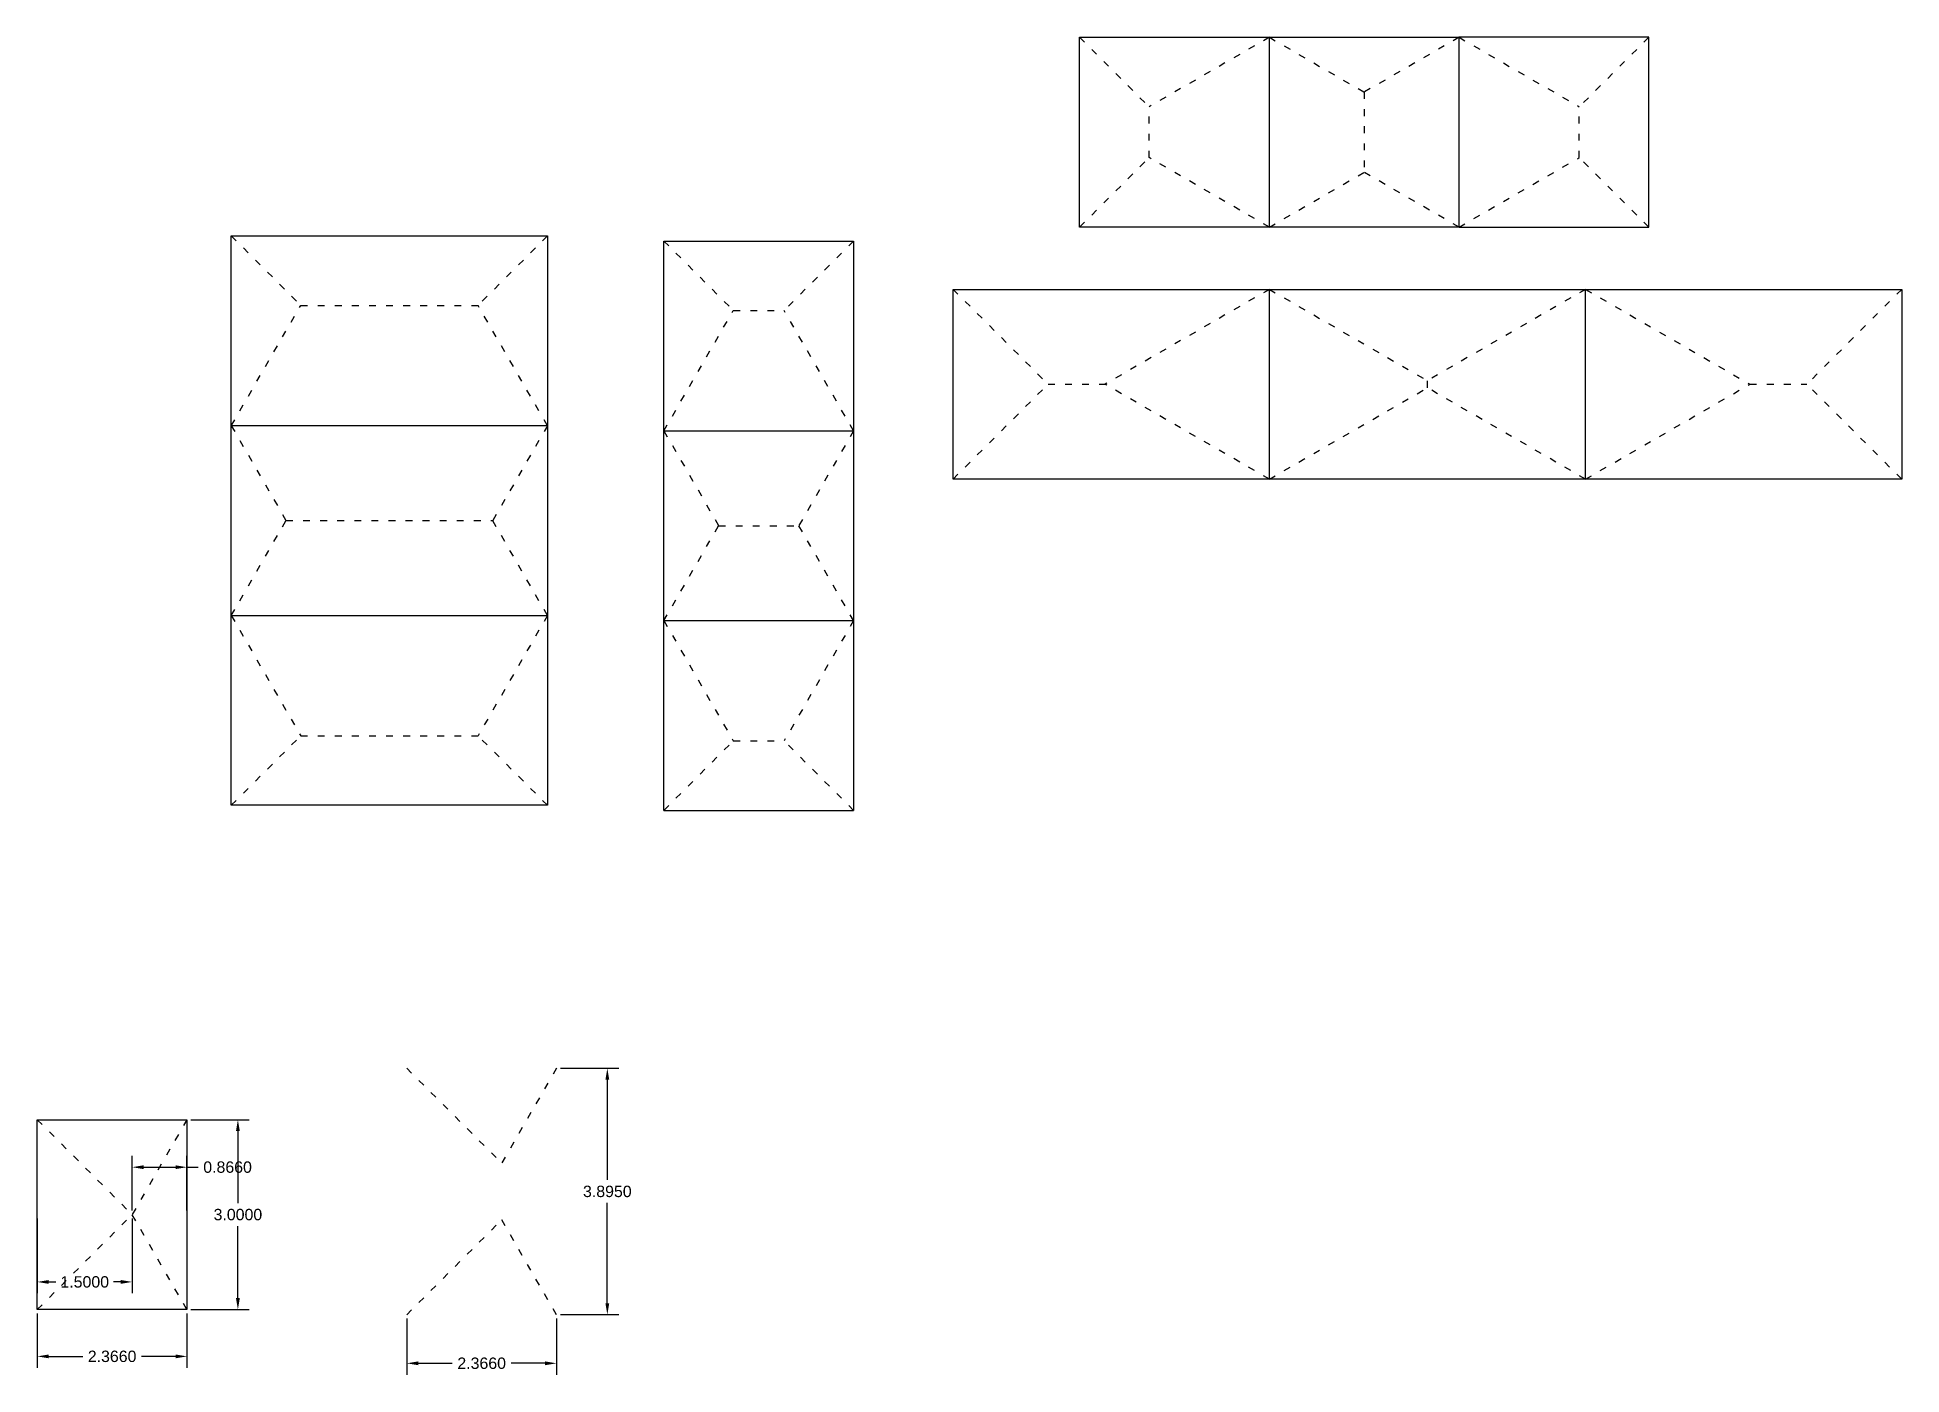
# Model space of a CAD drawing. Header units: inches. Extents: x 21.8 to 101.4, y 10.5 to 42.1.
# Drawn here: x 71.94 to 101.42, y 16.55 to 37.69 of the extents above; entities that cross this region are included whole.
import ezdxf

# ---------------------------------------------------------------- set-up
doc = ezdxf.new("R2010")
doc.units = ezdxf.units.IN
doc.header["$MEASUREMENT"] = 0
doc.linetypes.add('ACAD_ISO03W100', pattern=[30, 12, -18])
doc.layers.add('cortes trib', color=1, linetype='ACAD_ISO03W100')
doc.layers.add('temp', color=4, linetype='ACAD_ISO03W100')
doc.styles.get("Standard").update_dxf_attribs({"font": 'arial.ttf'})
doc.dimstyles.get("Standard").update_dxf_attribs({"dimtxt": 0.18, "dimasz": 0.18, "dimexe": 0.18, "dimexo": 0.0625, "dimgap": 0.09, "dimtad": 0, "dimtih": 1, "dimtoh": 1, "dimdec": 4, "dimzin": 0, "dimdsep": 46, "dimtxsty": 'Standard', "dimcen": 0.09, "dimadec": 0, "dimazin": 0, "dimtfac": 1, "dimtdec": 4, "dimtofl": 0, "dimtmove": 0, "dimatfit": 3, "dimfxl": 1, "dimtolj": 1, "dimtzin": 0, "dimarcsym": 0})

msp = doc.modelspace()

# ---------------------------------------------------------------- blocks, each defined once
blk = doc.blocks.new('*D8')
at = {"layer": 'Defpoints', "color": 0}
for p in [(74.306, 20.577), (74.306, 17.577), (75.112, 17.577)]:
    blk.add_point(p, dxfattribs=at)
at = {"layer": 'temp', "color": 0, "lineweight": -2, "transparency": 16777216}
for p, q in [((74.368, 20.577), (75.292, 20.577)), ((75.112, 20.397), (75.112, 19.259)), ((75.112, 17.757), (75.112, 18.895)), ((74.368, 17.577), (75.292, 17.577))]:
    blk.add_line(p, q, dxfattribs=at)
at = {"layer": 'temp', "color": 0, "transparency": 16777216}
for points in [[(75.082, 20.397), (75.142, 20.397), (75.112, 20.577)], [(75.082, 17.757), (75.142, 17.757), (75.112, 17.577)]]:
    blk.add_solid(points, dxfattribs=at)
at = {"layer": 'temp', "color": 0, "transparency": 16777216, "insert": (75.112, 19.077), "char_height": 0.18, "attachment_point": 5}
blk.add_mtext('\\A1;3.0000', dxfattribs=at)
blk = doc.blocks.new('*D9')
at = {"layer": 'Defpoints', "color": 0}
for p in [(71.94, 17.577), (74.306, 17.577), (74.306, 16.836)]:
    blk.add_point(p, dxfattribs=at)
at = {"layer": 'temp', "color": 0, "lineweight": -2, "transparency": 16777216}
for p, q in [((71.94, 17.515), (71.94, 16.656)), ((74.306, 17.515), (74.306, 16.656)), ((72.12, 16.836), (72.658, 16.836)), ((74.126, 16.836), (73.588, 16.836))]:
    blk.add_line(p, q, dxfattribs=at)
at = {"layer": 'temp', "color": 0, "transparency": 16777216}
for points in [[(72.12, 16.866), (72.12, 16.806), (71.94, 16.836)], [(74.126, 16.866), (74.126, 16.806), (74.306, 16.836)]]:
    blk.add_solid(points, dxfattribs=at)
at = {"layer": 'temp', "color": 0, "transparency": 16777216, "insert": (73.123, 16.836), "char_height": 0.18, "attachment_point": 5}
blk.add_mtext('\\A1;2.3660', dxfattribs=at)
blk = doc.blocks.new('*D10')
at = {"layer": 'Defpoints', "color": 0}
for p in [(71.94, 19.077), (73.44, 19.077), (71.94, 18.013)]:
    blk.add_point(p, dxfattribs=at)
at = {"layer": 'temp', "color": 0, "lineweight": -2, "transparency": 16777216}
for p, q in [((71.94, 19.015), (71.94, 17.833)), ((73.44, 19.015), (73.44, 17.833)), ((72.12, 18.013), (72.235, 18.013)), ((73.26, 18.013), (73.145, 18.013))]:
    blk.add_line(p, q, dxfattribs=at)
at = {"layer": 'temp', "color": 0, "transparency": 16777216}
for points in [[(72.12, 18.043), (72.12, 17.983), (71.94, 18.013)], [(73.26, 18.043), (73.26, 17.983), (73.44, 18.013)]]:
    blk.add_solid(points, dxfattribs=at)
at = {"layer": 'temp', "color": 0, "transparency": 16777216, "insert": (72.69, 18.013), "char_height": 0.18, "attachment_point": 5}
blk.add_mtext('\\A1;1.5000', dxfattribs=at)
blk = doc.blocks.new('*D11')
at = {"layer": 'Defpoints', "color": 0}
for p in [(74.306, 19.827), (73.44, 19.077), (74.306, 19.077)]:
    blk.add_point(p, dxfattribs=at)
at = {"layer": 'temp', "color": 0, "lineweight": -2, "transparency": 16777216}
for p, q in [((73.44, 19.14), (73.44, 20.007)), ((73.62, 19.827), (74.126, 19.827)), ((74.306, 19.14), (74.306, 20.007)), ((74.306, 19.827), (74.486, 19.827))]:
    blk.add_line(p, q, dxfattribs=at)
at = {"layer": 'temp', "color": 0, "transparency": 16777216}
for points in [[(73.62, 19.857), (73.62, 19.797), (73.44, 19.827)], [(74.126, 19.857), (74.126, 19.797), (74.306, 19.827)]]:
    blk.add_solid(points, dxfattribs=at)
at = {"layer": 'temp', "color": 0, "transparency": 16777216, "insert": (74.949, 19.827), "char_height": 0.18, "attachment_point": 5}
blk.add_mtext('\\A1;0.8660', dxfattribs=at)
blk = doc.blocks.new('*D16')
at = {"layer": 'Defpoints', "color": 0}
for p in [(80.15, 21.391), (80.15, 17.496), (80.954, 17.496)]:
    blk.add_point(p, dxfattribs=at)
at = {"layer": 'temp', "color": 0, "lineweight": -2, "transparency": 16777216}
for p, q in [((80.212, 21.391), (81.134, 21.391)), ((80.954, 21.211), (80.954, 19.625)), ((80.954, 17.676), (80.954, 19.261)), ((80.212, 17.496), (81.134, 17.496))]:
    blk.add_line(p, q, dxfattribs=at)
at = {"layer": 'temp', "color": 0, "transparency": 16777216}
for points in [[(80.924, 21.211), (80.984, 21.211), (80.954, 21.391)], [(80.924, 17.676), (80.984, 17.676), (80.954, 17.496)]]:
    blk.add_solid(points, dxfattribs=at)
at = {"layer": 'temp', "color": 0, "transparency": 16777216, "insert": (80.954, 19.443), "char_height": 0.18, "attachment_point": 5}
blk.add_mtext('\\A1;3.8950', dxfattribs=at)
blk = doc.blocks.new('*D17')
at = {"layer": 'Defpoints', "color": 0}
for p in [(77.784, 17.496), (80.15, 17.496), (80.15, 16.727)]:
    blk.add_point(p, dxfattribs=at)
at = {"layer": 'temp', "color": 0, "lineweight": -2, "transparency": 16777216}
for p, q in [((77.784, 17.433), (77.784, 16.547)), ((80.15, 17.433), (80.15, 16.547)), ((77.964, 16.727), (78.502, 16.727)), ((79.97, 16.727), (79.431, 16.727))]:
    blk.add_line(p, q, dxfattribs=at)
at = {"layer": 'temp', "color": 0, "transparency": 16777216}
for points in [[(77.964, 16.757), (77.964, 16.697), (77.784, 16.727)], [(79.97, 16.757), (79.97, 16.697), (80.15, 16.727)]]:
    blk.add_solid(points, dxfattribs=at)
at = {"layer": 'temp', "color": 0, "transparency": 16777216, "insert": (78.967, 16.727), "char_height": 0.18, "attachment_point": 5}
blk.add_mtext('\\A1;2.3660', dxfattribs=at)

# ---------------------------------------------------------------- dimensions: what is measured, and where the dimension line sits
at = {"layer": 'temp'}
for base, p1, p2, picture, middle in [((80.95399, 17.49566), (80.14961, 21.39064), (80.14961, 17.49566), '*D16', (80.95399, 19.44315)), ((75.11182, 17.57702), (74.30582, 20.57702), (74.30582, 17.57702), '*D8', (75.11182, 19.07702))]:
    dim = msp.add_linear_dim(base=base, p1=p1, p2=p2, angle=90, dimstyle='Standard', dxfattribs=at)
    dim.commit()
    dim.dimension.update_dxf_attribs({"geometry": picture, "text_midpoint": middle})
for base, p1, p2, picture, middle in [((74.30582, 19.82702), (73.43979, 19.07702), (74.30582, 19.07702), '*D11', (74.94914, 19.82702)), ((71.93979, 18.01263), (73.43979, 19.07702), (71.93979, 19.07702), '*D10', (72.68979, 18.01263)), ((74.30582, 16.83576), (71.93979, 17.57702), (74.30582, 17.57702), '*D9', (73.12281, 16.83576)), ((80.14961, 16.72684), (77.78358, 17.49566), (80.14961, 17.49566), '*D17', (78.96659, 16.72684))]:
    dim = msp.add_linear_dim(base=base, p1=p1, p2=p2, dimstyle='Standard', dxfattribs=at)
    dim.commit()
    dim.dimension.update_dxf_attribs({"geometry": picture, "text_midpoint": middle})

# ---------------------------------------------------------------- linework, layer by layer
for p, q in [((88.42268, 34.68711), (88.42268, 37.68711)), ((88.42268, 37.68711), (91.42268, 37.68711)), ((91.42268, 34.68711), (91.42268, 37.68711)), ((91.42268, 37.68711), (94.42268, 37.68711)), ((94.42268, 34.68711), (94.42268, 37.68711)), ((97.42268, 37.68711), (94.42268, 37.68711)), ((97.42268, 34.68711), (97.42268, 37.68711)), ((75.00773, 34.54794), (80.00773, 34.54794)), ((75.00773, 31.54794), (75.00773, 34.54794)), ((80.00773, 34.54794), (80.00773, 31.54794)), ((91.42268, 34.68711), (88.42268, 34.68711)), ((94.42268, 34.68711), (91.42268, 34.68711)), ((94.42268, 34.68711), (97.42268, 34.68711)), ((81.84805, 31.467), (81.84805, 34.467)), ((81.84805, 34.467), (84.84805, 34.467)), ((84.84805, 34.467), (84.84805, 31.467)), ((86.42268, 33.70325), (91.42268, 33.70325)), ((86.42268, 30.70325), (86.42268, 33.70325)), ((91.42268, 33.70325), (96.42268, 33.70325)), ((91.42268, 30.70325), (91.42268, 33.70325)), ((96.42268, 33.70325), (101.42268, 33.70325)), ((96.42268, 30.70325), (96.42268, 33.70325)), ((101.42268, 33.70325), (101.42268, 30.70325)), ((80.00773, 31.54794), (75.00773, 31.54794)), ((75.00773, 28.54794), (75.00773, 31.54794)), ((80.00773, 31.54794), (80.00773, 28.54794)), ((81.84805, 28.467), (81.84805, 31.467)), ((81.84805, 31.467), (84.84805, 31.467)), ((84.84805, 31.467), (84.84805, 28.467)), ((91.42268, 30.70325), (86.42268, 30.70325)), ((96.42268, 30.70325), (91.42268, 30.70325)), ((101.42268, 30.70325), (96.42268, 30.70325)), ((75.00773, 25.54794), (75.00773, 28.54794)), ((75.00773, 28.54794), (80.00773, 28.54794)), ((80.00773, 28.54794), (80.00773, 25.54794)), ((81.84805, 25.467), (81.84805, 28.467)), ((81.84805, 28.467), (84.84805, 28.467)), ((84.84805, 28.467), (84.84805, 25.467)), ((80.00773, 25.54794), (75.00773, 25.54794)), ((81.84805, 25.467), (84.84805, 25.467))]:
    msp.add_line(p, q)
at = {"layer": 'cortes trib', "ltscale": 0.009}
for p, q in [((88.42268, 37.68711), (89.52076, 36.58903)), ((91.42268, 37.68711), (89.52076, 36.58903)), ((91.42268, 37.68711), (92.92268, 36.82108)), ((94.42268, 37.68711), (92.92268, 36.82108)), ((94.42268, 37.68711), (96.32461, 36.58903)), ((97.42268, 37.68711), (96.32461, 36.58903)), ((89.52076, 35.78519), (89.52076, 36.58903)), ((92.92268, 36.82108), (92.92268, 35.55313)), ((96.32461, 35.78519), (96.32461, 36.58903)), ((88.42268, 34.68711), (89.52076, 35.78519)), ((91.42268, 34.68711), (89.52076, 35.78519)), ((94.42268, 34.68711), (96.32461, 35.78519)), ((97.42268, 34.68711), (96.32461, 35.78519)), ((91.42268, 34.68711), (92.92268, 35.55313)), ((94.42268, 34.68711), (92.92268, 35.55313)), ((75.00773, 34.54794), (76.1058, 33.44986)), ((80.00773, 34.54794), (78.90965, 33.44986)), ((81.84805, 34.467), (82.94613, 33.36892)), ((84.84805, 34.467), (83.74998, 33.36892)), ((86.42268, 33.70325), (87.92268, 32.20325)), ((91.42268, 33.70325), (88.82461, 32.20325)), ((91.42268, 33.70325), (93.92268, 32.25987)), ((96.42268, 33.70325), (93.92268, 32.25987)), ((96.42268, 33.70325), (99.02076, 32.20325)), ((101.42268, 33.70325), (99.92268, 32.20325)), ((75.00773, 31.54794), (76.1058, 33.44986)), ((76.1058, 33.44986), (78.90965, 33.44986)), ((80.00773, 31.54794), (78.90965, 33.44986)), ((81.84805, 31.467), (82.94613, 33.36892)), ((82.94613, 33.36892), (83.74998, 33.36892)), ((84.84805, 31.467), (83.74998, 33.36892)), ((86.42268, 30.70325), (87.92268, 32.20325)), ((87.92268, 32.20325), (88.82461, 32.20325)), ((91.42268, 30.70325), (88.82461, 32.20325)), ((91.42268, 30.70325), (93.92268, 32.14662)), ((93.92268, 32.14662), (93.92268, 32.25987)), ((96.42268, 30.70325), (93.92268, 32.14662)), ((96.42268, 30.70325), (99.02076, 32.20325)), ((99.02076, 32.20325), (99.92268, 32.20325)), ((101.42268, 30.70325), (99.92268, 32.20325)), ((75.00773, 31.54794), (75.87375, 30.04794)), ((80.00773, 31.54794), (79.1417, 30.04794)), ((81.84805, 31.467), (82.71408, 29.967)), ((84.84805, 31.467), (83.98203, 29.967)), ((75.00773, 28.54794), (75.87375, 30.04794)), ((75.87375, 30.04794), (79.1417, 30.04794)), ((80.00773, 28.54794), (79.1417, 30.04794)), ((81.84805, 28.467), (82.71408, 29.967)), ((82.71408, 29.967), (83.98203, 29.967)), ((84.84805, 28.467), (83.98203, 29.967)), ((75.00773, 28.54794), (76.1058, 26.64602)), ((80.00773, 28.54794), (78.90965, 26.64602)), ((81.84805, 28.467), (82.94613, 26.56508)), ((84.84805, 28.467), (83.74998, 26.56508)), ((75.00773, 25.54794), (76.1058, 26.64602)), ((76.1058, 26.64602), (78.90965, 26.64602)), ((80.00773, 25.54794), (78.90965, 26.64602)), ((81.84805, 25.467), (82.94613, 26.56508)), ((82.94613, 26.56508), (83.74998, 26.56508)), ((84.84805, 25.467), (83.74998, 26.56508)), ((77.78358, 21.39064), (79.28358, 19.89064)), ((80.14961, 21.39064), (79.28358, 19.89064)), ((71.93979, 20.57702), (73.43979, 19.07702)), ((74.30582, 20.57702), (73.43979, 19.07702)), ((71.93979, 17.57702), (73.43979, 19.07702)), ((74.30582, 17.57702), (73.43979, 19.07702)), ((77.78358, 17.49566), (79.28358, 18.99566)), ((80.14961, 17.49566), (79.28358, 18.99566))]:
    msp.add_line(p, q, dxfattribs=at)
at = {"layer": 'temp'}
for p, q in [((71.93979, 20.57702), (74.30582, 20.57702)), ((71.93979, 17.57702), (71.93979, 20.57702)), ((74.30582, 20.57702), (74.30582, 17.57702)), ((74.30582, 17.57702), (71.93979, 17.57702))]:
    msp.add_line(p, q, dxfattribs=at)

msp.set_redraw_order([(e.dxf.handle, doc.entitydb.next_handle()) for e in msp.query("TEXT MTEXT ATTDEF DIMENSION ARC_DIMENSION")])  # texts and dimensions are drawn at this point

doc.saveas('drawing.dxf')
